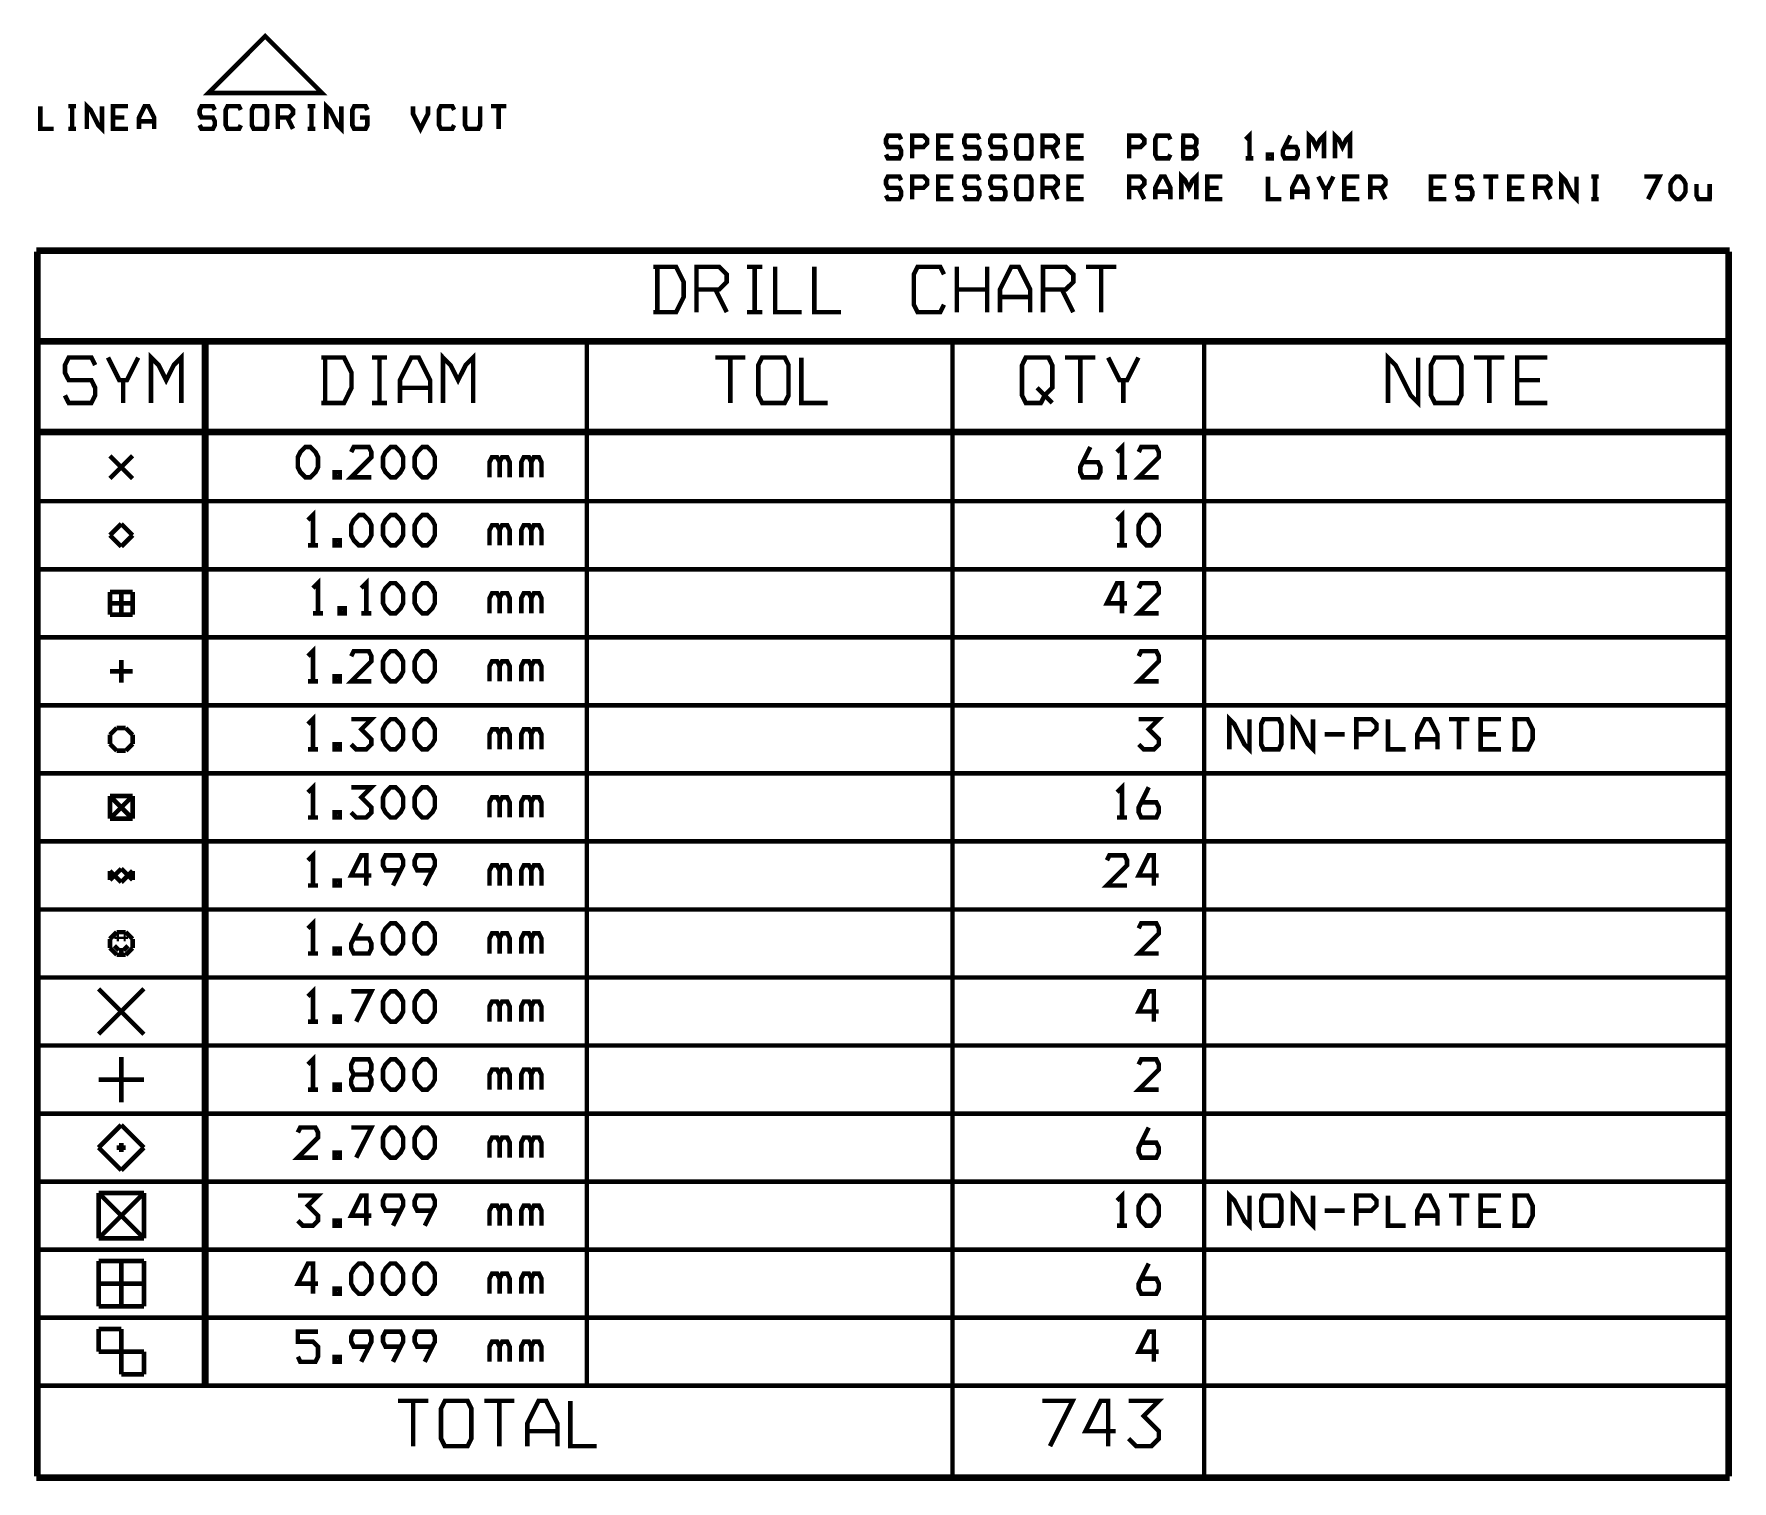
# Model space of a CAD drawing. Extents: x -20 to 155, y -91 to 215.
# Drawn here: x -18 to 77.1, y -91.1 to -10 of the extents above; entities that cross this region are included whole.
import ezdxf

# ---------------------------------------------------------------- set-up
doc = ezdxf.new("R2010")
doc.units = 0
doc.header["$MEASUREMENT"] = 0
doc.layers.add('25-334-0_DRD', color=7, linetype='CONTINUOUS')
doc.layers.add('25-334-0_DRL', color=2, linetype='CONTINUOUS')

msp = doc.modelspace()

# ---------------------------------------------------------------- linework, layer by layer
at = {"layer": '25-334-0_DRD', "const_width": 0.254}
for points in [[(30.5435, -15.9385), (30.43682, -15.72768), (29.80182, -15.72768), (29.69768, -15.9385), (29.69768, -16.14932), (29.80182, -16.36268), (30.43682, -16.36268), (30.5435, -16.5735), (30.5435, -16.78432), (30.43682, -16.99768), (29.80182, -16.99768), (29.69768, -16.78432)], [(31.15818, -16.36268), (31.79318, -16.36268), (32.004, -16.14932), (32.004, -15.9385), (31.79318, -15.72768), (31.15818, -15.72768), (31.15818, -16.99768)], [(33.4645, -16.99768), (32.61868, -16.99768), (32.61868, -15.72768), (33.4645, -15.72768)], [(34.925, -15.9385), (34.81832, -15.72768), (34.18332, -15.72768), (34.07918, -15.9385), (34.07918, -16.14932), (34.18332, -16.36268), (34.81832, -16.36268), (34.925, -16.5735), (34.925, -16.78432), (34.81832, -16.99768), (34.18332, -16.99768), (34.07918, -16.78432)], [(36.3855, -15.9385), (36.27882, -15.72768), (35.64382, -15.72768), (35.53968, -15.9385), (35.53968, -16.14932), (35.64382, -16.36268), (36.27882, -16.36268), (36.3855, -16.5735), (36.3855, -16.78432), (36.27882, -16.99768), (35.64382, -16.99768), (35.53968, -16.78432)], [(37.10432, -16.99768), (37.00018, -16.78432), (37.00018, -15.9385), (37.10432, -15.72768), (37.73932, -15.72768), (37.846, -15.9385), (37.846, -16.78432), (37.73932, -16.99768), (37.10432, -16.99768)], [(38.46068, -16.36268), (39.09568, -16.36268), (39.3065, -16.14932), (39.3065, -15.9385), (39.09568, -15.72768), (38.46068, -15.72768), (38.46068, -16.99768)], [(40.767, -16.99768), (39.92118, -16.99768), (39.92118, -15.72768), (40.767, -15.72768)], [(43.31716, -16.36268), (43.95216, -16.36268), (44.16298, -16.14932), (44.16298, -15.9385), (43.95216, -15.72768), (43.31716, -15.72768), (43.31716, -16.99768)], [(45.62348, -16.78432), (45.51934, -16.99768), (44.88434, -16.99768), (44.77766, -16.78432), (44.77766, -15.9385), (44.88434, -15.72768), (45.51934, -15.72768), (45.62348, -15.9385)], [(46.34484, -16.36268), (46.97984, -16.36268), (47.08398, -16.14932), (47.08398, -15.9385), (46.87316, -15.72768), (46.23816, -15.72768)], [(46.34484, -16.99768), (46.34484, -15.72768)], [(50.05832, -16.99768), (50.05832, -15.72768), (49.8475, -15.9385)], [(52.02682, -16.36268), (52.66182, -16.36268), (52.7685, -16.5735), (52.7685, -16.78432), (52.66182, -16.99768), (52.02682, -16.99768), (51.92268, -16.78432), (51.92268, -16.5735), (52.34432, -15.72768)], [(54.229, -16.99768), (54.229, -15.72768), (54.01818, -15.9385), (53.80482, -16.36268), (53.594, -15.9385), (53.38318, -15.72768), (53.38318, -16.99768)], [(55.6895, -16.99768), (55.6895, -15.72768), (55.47868, -15.9385), (55.26532, -16.36268), (55.0545, -15.9385), (54.84368, -15.72768), (54.84368, -16.99768)], [(33.25368, -16.36268), (32.61868, -16.36268)], [(38.989, -16.36268), (39.3065, -16.99768)], [(40.55618, -16.36268), (39.92118, -16.36268)], [(46.23816, -16.99768), (46.87316, -16.99768), (47.08398, -16.78432), (47.08398, -16.5735), (46.97984, -16.36268)], [(50.27168, -16.99768), (49.8475, -16.99768)], [(51.09718, -16.99768), (51.308, -16.99768), (51.308, -16.78432), (51.09718, -16.78432), (51.09718, -16.99768)], [(30.5435, -18.2245), (30.43682, -18.01368), (29.80182, -18.01368), (29.69768, -18.2245), (29.69768, -18.43532), (29.80182, -18.64868), (30.43682, -18.64868), (30.5435, -18.8595), (30.5435, -19.07032), (30.43682, -19.28368), (29.80182, -19.28368), (29.69768, -19.07032)], [(31.15818, -18.64868), (31.79318, -18.64868), (32.004, -18.43532), (32.004, -18.2245), (31.79318, -18.01368), (31.15818, -18.01368), (31.15818, -19.28368)], [(33.4645, -19.28368), (32.61868, -19.28368), (32.61868, -18.01368), (33.4645, -18.01368)], [(34.925, -18.2245), (34.81832, -18.01368), (34.18332, -18.01368), (34.07918, -18.2245), (34.07918, -18.43532), (34.18332, -18.64868), (34.81832, -18.64868), (34.925, -18.8595), (34.925, -19.07032), (34.81832, -19.28368), (34.18332, -19.28368), (34.07918, -19.07032)], [(36.3855, -18.2245), (36.27882, -18.01368), (35.64382, -18.01368), (35.53968, -18.2245), (35.53968, -18.43532), (35.64382, -18.64868), (36.27882, -18.64868), (36.3855, -18.8595), (36.3855, -19.07032), (36.27882, -19.28368), (35.64382, -19.28368), (35.53968, -19.07032)], [(37.10432, -19.28368), (37.00018, -19.07032), (37.00018, -18.2245), (37.10432, -18.01368), (37.73932, -18.01368), (37.846, -18.2245), (37.846, -19.07032), (37.73932, -19.28368), (37.10432, -19.28368)], [(38.46068, -18.64868), (39.09568, -18.64868), (39.3065, -18.43532), (39.3065, -18.2245), (39.09568, -18.01368), (38.46068, -18.01368), (38.46068, -19.28368)], [(40.767, -19.28368), (39.92118, -19.28368), (39.92118, -18.01368), (40.767, -18.01368)], [(43.31716, -18.64868), (43.95216, -18.64868), (44.16298, -18.43532), (44.16298, -18.2245), (43.95216, -18.01368), (43.31716, -18.01368), (43.31716, -19.28368)], [(45.62348, -19.28368), (45.62348, -18.64868), (45.30598, -18.01368), (45.09516, -18.01368), (44.77766, -18.64868), (44.77766, -19.28368)], [(47.08398, -19.28368), (47.08398, -18.01368), (46.87316, -18.2245), (46.66234, -18.64868), (46.44898, -18.2245), (46.23816, -18.01368), (46.23816, -19.28368)], [(48.54448, -19.28368), (47.69866, -19.28368), (47.69866, -18.01368), (48.54448, -18.01368)], [(51.83632, -19.28368), (51.09718, -19.28368), (51.09718, -18.01368)], [(53.29682, -19.28368), (53.29682, -18.64868), (52.97932, -18.01368), (52.7685, -18.01368), (52.451, -18.64868), (52.451, -19.28368)], [(54.75732, -18.01368), (54.43982, -18.64868), (54.229, -18.64868), (53.9115, -18.01368)], [(56.21782, -19.28368), (55.372, -19.28368), (55.372, -18.01368), (56.21782, -18.01368)], [(56.8325, -18.64868), (57.4675, -18.64868), (57.67832, -18.43532), (57.67832, -18.2245), (57.4675, -18.01368), (56.8325, -18.01368), (56.8325, -19.28368)], [(61.07684, -19.28368), (60.22848, -19.28368), (60.22848, -18.01368), (61.07684, -18.01368)], [(62.53734, -18.2245), (62.43066, -18.01368), (61.79566, -18.01368), (61.68898, -18.2245), (61.68898, -18.43532), (61.79566, -18.64868), (62.43066, -18.64868), (62.53734, -18.8595), (62.53734, -19.07032), (62.43066, -19.28368), (61.79566, -19.28368), (61.68898, -19.07032)], [(63.99784, -18.01368), (63.14948, -18.01368)], [(63.57366, -19.28368), (63.57366, -18.01368)], [(65.45834, -19.28368), (64.60998, -19.28368), (64.60998, -18.01368), (65.45834, -18.01368)], [(66.07048, -18.64868), (66.70548, -18.64868), (66.91884, -18.43532), (66.91884, -18.2245), (66.70548, -18.01368), (66.07048, -18.01368), (66.07048, -19.28368)], [(68.37934, -18.01368), (68.37934, -19.28368), (68.16598, -19.07032), (67.74434, -18.2245), (67.53098, -18.01368), (67.53098, -19.28368)], [(69.62648, -18.01368), (69.20484, -18.01368)], [(69.41566, -19.28368), (69.41566, -18.01368)], [(72.39, -19.28368), (73.025, -18.01368), (72.17918, -18.01368)], [(73.95718, -19.28368), (73.74382, -19.07032), (73.63968, -18.8595), (73.63968, -18.43532), (73.74382, -18.2245), (73.95718, -18.01368), (74.168, -18.01368), (74.37882, -18.2245), (74.4855, -18.43532), (74.4855, -18.8595), (74.37882, -19.07032), (74.168, -19.28368), (73.95718, -19.28368)], [(33.25368, -18.64868), (32.61868, -18.64868)], [(38.989, -18.64868), (39.3065, -19.28368)], [(40.55618, -18.64868), (39.92118, -18.64868)], [(43.84548, -18.64868), (44.16298, -19.28368)], [(45.62348, -18.8595), (44.77766, -18.8595)], [(48.33366, -18.64868), (47.69866, -18.64868)], [(53.29682, -18.8595), (52.451, -18.8595)], [(54.33568, -19.28368), (54.33568, -18.64868)], [(56.007, -18.64868), (55.372, -18.64868)], [(57.36082, -18.64868), (57.67832, -19.28368)], [(60.86348, -18.64868), (60.22848, -18.64868)], [(65.24498, -18.64868), (64.60998, -18.64868)], [(66.60134, -18.64868), (66.91884, -19.28368)], [(75.946, -19.28368), (75.20432, -19.28368), (75.10018, -19.07032), (75.10018, -18.43532)], [(75.83932, -18.43532), (75.83932, -19.28368)], [(69.62648, -19.28368), (69.20484, -19.28368)], [(76.962, -22.098), (-17.907, -22.098)], [(-17.907, -90.805), (-17.907, -22.225)], [(76.835, -22.225), (-17.78, -22.225)], [(-17.78, -90.805), (-17.78, -22.225)], [(76.835, -90.805), (76.835, -22.225)], [(76.962, -90.805), (76.962, -22.225)], [(16.66748, -25.61082), (17.93748, -25.61082), (18.36166, -24.765), (18.36166, -23.91918), (17.93748, -23.07082), (16.66748, -23.07082)], [(16.88084, -25.61082), (16.88084, -23.07082)], [(19.08048, -24.34082), (20.35048, -24.34082), (20.77466, -23.91918), (20.77466, -23.495), (20.35048, -23.07082), (19.08048, -23.07082), (19.08048, -25.61082)], [(22.76348, -23.07082), (21.91766, -23.07082)], [(22.34184, -25.61082), (22.34184, -23.07082)], [(24.96566, -25.61082), (23.48484, -25.61082), (23.48484, -23.07082)], [(27.16784, -25.61082), (25.68448, -25.61082), (25.68448, -23.07082)], [(32.94634, -25.18918), (32.73298, -25.61082), (31.46298, -25.61082), (31.25216, -25.18918), (31.25216, -23.495), (31.46298, -23.07082), (32.73298, -23.07082), (32.94634, -23.495)], [(33.66516, -25.61082), (33.66516, -23.07082)], [(35.35934, -25.61082), (35.35934, -23.07082)], [(37.77234, -25.61082), (37.77234, -24.34082), (37.13734, -23.07082), (36.71316, -23.07082), (36.07816, -24.34082), (36.07816, -25.61082)], [(38.49116, -24.34082), (39.76116, -24.34082), (40.18534, -23.91918), (40.18534, -23.495), (39.76116, -23.07082), (38.49116, -23.07082), (38.49116, -25.61082)], [(42.59834, -23.07082), (40.90416, -23.07082)], [(41.74998, -25.61082), (41.74998, -23.07082)], [(20.13966, -24.34082), (20.77466, -25.61082)], [(35.35934, -24.34082), (33.66516, -24.34082)], [(37.77234, -24.765), (36.07816, -24.765)], [(39.55034, -24.34082), (40.18534, -25.61082)], [(22.76348, -25.61082), (21.91766, -25.61082)], [(76.835, -27.178), (-17.78, -27.178)], [(76.835, -27.305), (-17.78, -27.305)], [(-8.509, -85.725), (-8.509, -27.305)], [(-8.382, -85.725), (-8.382, -27.305)], [(12.93368, -85.725), (12.93368, -27.305)], [(33.42132, -90.805), (33.42132, -27.305)], [(47.51832, -90.805), (47.51832, -27.305)], [(-14.605, -28.575), (-14.81582, -28.15082), (-16.08582, -28.15082), (-16.29918, -28.575), (-16.29918, -28.99918), (-16.08582, -29.42082), (-14.81582, -29.42082), (-14.605, -29.845), (-14.605, -30.26918), (-14.81582, -30.69082), (-16.08582, -30.69082), (-16.29918, -30.26918)], [(-12.192, -28.15082), (-12.827, -29.42082), (-13.25118, -29.42082), (-13.88618, -28.15082)], [(-9.779, -30.69082), (-9.779, -28.15082), (-10.20318, -28.575), (-10.62482, -29.42082), (-11.049, -28.575), (-11.47318, -28.15082), (-11.47318, -30.69082)], [(-1.93548, -30.69082), (-0.66548, -30.69082), (-0.24384, -29.845), (-0.24384, -28.99918), (-0.66548, -28.15082), (-1.93548, -28.15082)], [(-1.72466, -30.69082), (-1.72466, -28.15082)], [(1.74498, -28.15082), (0.89916, -28.15082)], [(1.32334, -30.69082), (1.32334, -28.15082)], [(4.15798, -30.69082), (4.15798, -29.42082), (3.52298, -28.15082), (3.10134, -28.15082), (2.46634, -29.42082), (2.46634, -30.69082)], [(6.57098, -30.69082), (6.57098, -28.15082), (6.14934, -28.575), (5.72516, -29.42082), (5.30098, -28.575), (4.87934, -28.15082), (4.87934, -30.69082)], [(21.82368, -28.15082), (20.1295, -28.15082)], [(20.97532, -30.69082), (20.97532, -28.15082)], [(22.75332, -30.69082), (22.5425, -30.26918), (22.5425, -28.575), (22.75332, -28.15082), (24.02332, -28.15082), (24.23668, -28.575), (24.23668, -30.26918), (24.02332, -30.69082), (22.75332, -30.69082)], [(26.43632, -30.69082), (24.9555, -30.69082), (24.9555, -28.15082)], [(37.31768, -30.26918), (37.5285, -30.69082), (38.37432, -30.69082), (38.58768, -30.26918), (39.00932, -29.845), (39.00932, -28.575), (38.7985, -28.15082), (37.5285, -28.15082), (37.31768, -28.575), (37.31768, -30.26918)], [(41.42232, -28.15082), (39.73068, -28.15082)], [(40.5765, -30.69082), (40.5765, -28.15082)], [(43.83532, -28.15082), (43.20032, -29.42082), (42.77868, -29.42082), (42.14368, -28.15082)], [(59.50966, -28.15082), (59.50966, -30.69082), (59.08548, -30.26918), (58.23966, -28.575), (57.81548, -28.15082), (57.81548, -30.69082)], [(60.44184, -30.69082), (60.22848, -30.26918), (60.22848, -28.575), (60.44184, -28.15082), (61.71184, -28.15082), (61.92266, -28.575), (61.92266, -30.26918), (61.71184, -30.69082), (60.44184, -30.69082)], [(64.33566, -28.15082), (62.64148, -28.15082)], [(63.48984, -30.69082), (63.48984, -28.15082)], [(66.74866, -30.69082), (65.05448, -30.69082), (65.05448, -28.15082), (66.74866, -28.15082)], [(-13.03782, -30.69082), (-13.03782, -29.42082)], [(42.9895, -30.69082), (42.9895, -29.42082)], [(66.32448, -29.42082), (65.05448, -29.42082)], [(4.15798, -29.845), (2.46634, -29.845)], [(38.1635, -29.845), (39.00932, -30.69082)], [(1.74498, -30.69082), (0.89916, -30.69082)], [(76.835, -32.258), (-17.78, -32.258)], [(76.835, -32.385), (-17.78, -32.385)], [(-2.82956, -34.85388), (-3.1115, -34.57194), (-3.2512, -34.29), (-3.2512, -33.72612), (-3.1115, -33.44418), (-2.82956, -33.16224), (-2.54762, -33.16224), (-2.26568, -33.44418), (-2.12344, -33.72612), (-2.12344, -34.29), (-2.26568, -34.57194), (-2.54762, -34.85388), (-2.82956, -34.85388)], [(0.86868, -34.85388), (-0.26162, -34.85388), (0.86868, -33.72612), (0.86868, -33.44418), (0.72644, -33.16224), (-0.11938, -33.16224), (-0.26162, -33.44418)], [(1.94056, -34.85388), (1.65862, -34.57194), (1.51638, -34.29), (1.51638, -33.72612), (1.65862, -33.44418), (1.94056, -33.16224), (2.2225, -33.16224), (2.50444, -33.44418), (2.64668, -33.72612), (2.64668, -34.29), (2.50444, -34.57194), (2.2225, -34.85388), (1.94056, -34.85388)], [(3.71856, -34.85388), (3.43662, -34.57194), (3.29438, -34.29), (3.29438, -33.72612), (3.43662, -33.44418), (3.71856, -33.16224), (4.0005, -33.16224), (4.28244, -33.44418), (4.42468, -33.72612), (4.42468, -34.29), (4.28244, -34.57194), (4.0005, -34.85388), (3.71856, -34.85388)], [(40.7162, -34.00806), (41.56456, -34.00806), (41.70426, -34.29), (41.70426, -34.57194), (41.56456, -34.85388), (40.7162, -34.85388), (40.5765, -34.57194), (40.5765, -34.29), (41.14038, -33.16224)], [(42.91838, -34.85388), (42.91838, -33.16224), (42.63644, -33.44418)], [(44.97832, -34.85388), (43.85056, -34.85388), (44.97832, -33.72612), (44.97832, -33.44418), (44.83862, -33.16224), (43.99026, -33.16224), (43.85056, -33.44418)], [(-12.5095, -33.655), (-13.7795, -34.925)], [(-12.5095, -34.925), (-13.7795, -33.655)], [(8.61568, -34.85388), (8.61568, -34.00806), (8.47344, -33.72612), (8.1915, -33.72612), (8.04926, -34.00806), (7.90956, -33.72612), (7.62762, -33.72612), (7.48538, -34.00806), (7.48538, -34.85388)], [(8.04926, -34.85388), (8.04926, -34.00806)], [(10.39368, -34.85388), (10.39368, -34.00806), (10.25144, -33.72612), (9.9695, -33.72612), (9.82726, -34.00806), (9.68756, -33.72612), (9.40562, -33.72612), (9.26338, -34.00806), (9.26338, -34.85388)], [(9.82726, -34.85388), (9.82726, -34.00806)], [(-1.19126, -34.85388), (-0.90932, -34.85388), (-0.90932, -34.57194), (-1.19126, -34.57194), (-1.19126, -34.85388)], [(43.20032, -34.85388), (42.63644, -34.85388)], [(76.835, -36.195), (-17.78, -36.195)], [(-2.40538, -38.66388), (-2.40538, -36.97224), (-2.68732, -37.25418)], [(0.16256, -38.66388), (-0.11938, -38.38194), (-0.26162, -38.1), (-0.26162, -37.53612), (-0.11938, -37.25418), (0.16256, -36.97224), (0.4445, -36.97224), (0.72644, -37.25418), (0.86868, -37.53612), (0.86868, -38.1), (0.72644, -38.38194), (0.4445, -38.66388), (0.16256, -38.66388)], [(1.94056, -38.66388), (1.65862, -38.38194), (1.51638, -38.1), (1.51638, -37.53612), (1.65862, -37.25418), (1.94056, -36.97224), (2.2225, -36.97224), (2.50444, -37.25418), (2.64668, -37.53612), (2.64668, -38.1), (2.50444, -38.38194), (2.2225, -38.66388), (1.94056, -38.66388)], [(3.71856, -38.66388), (3.43662, -38.38194), (3.29438, -38.1), (3.29438, -37.53612), (3.43662, -37.25418), (3.71856, -36.97224), (4.0005, -36.97224), (4.28244, -37.25418), (4.42468, -37.53612), (4.42468, -38.1), (4.28244, -38.38194), (4.0005, -38.66388), (3.71856, -38.66388)], [(42.91838, -38.66388), (42.91838, -36.97224), (42.63644, -37.25418)], [(44.2722, -38.66388), (43.99026, -38.38194), (43.85056, -38.1), (43.85056, -37.53612), (43.99026, -37.25418), (44.2722, -36.97224), (44.55668, -36.97224), (44.83862, -37.25418), (44.97832, -37.53612), (44.97832, -38.1), (44.83862, -38.38194), (44.55668, -38.66388), (44.2722, -38.66388)], [(-13.1445, -37.465), (-13.7795, -38.1)], [(-13.7795, -38.1), (-13.1445, -38.735)], [(-12.5095, -38.1), (-13.1445, -37.465)], [(-13.1445, -38.735), (-12.5095, -38.1)], [(8.61568, -38.66388), (8.61568, -37.81806), (8.47344, -37.53612), (8.1915, -37.53612), (8.04926, -37.81806), (7.90956, -37.53612), (7.62762, -37.53612), (7.48538, -37.81806), (7.48538, -38.66388)], [(8.04926, -38.66388), (8.04926, -37.81806)], [(10.39368, -38.66388), (10.39368, -37.81806), (10.25144, -37.53612), (9.9695, -37.53612), (9.82726, -37.81806), (9.68756, -37.53612), (9.40562, -37.53612), (9.26338, -37.81806), (9.26338, -38.66388)], [(9.82726, -38.66388), (9.82726, -37.81806)], [(-2.12344, -38.66388), (-2.68732, -38.66388)], [(-1.19126, -38.66388), (-0.90932, -38.66388), (-0.90932, -38.38194), (-1.19126, -38.38194), (-1.19126, -38.66388)], [(43.20032, -38.66388), (42.63644, -38.66388)], [(76.835, -40.005), (-17.78, -40.005)], [(-2.12344, -42.47388), (-2.12344, -40.78224), (-2.40538, -41.06418)], [(0.5842, -42.47388), (0.5842, -40.78224), (0.30226, -41.06418)], [(1.94056, -42.47388), (1.65862, -42.19194), (1.51638, -41.91), (1.51638, -41.34612), (1.65862, -41.06418), (1.94056, -40.78224), (2.2225, -40.78224), (2.50444, -41.06418), (2.64668, -41.34612), (2.64668, -41.91), (2.50444, -42.19194), (2.2225, -42.47388), (1.94056, -42.47388)], [(3.71856, -42.47388), (3.43662, -42.19194), (3.29438, -41.91), (3.29438, -41.34612), (3.43662, -41.06418), (3.71856, -40.78224), (4.0005, -40.78224), (4.28244, -41.06418), (4.42468, -41.34612), (4.42468, -41.91), (4.28244, -42.19194), (4.0005, -42.47388), (3.71856, -42.47388)], [(43.20032, -41.91), (42.07256, -41.91), (42.63644, -40.78224), (42.91838, -40.78224), (42.91838, -42.47388)], [(44.97832, -42.47388), (43.85056, -42.47388), (44.97832, -41.34612), (44.97832, -41.06418), (44.83862, -40.78224), (43.99026, -40.78224), (43.85056, -41.06418)], [(-13.7795, -41.275), (-13.7795, -42.545)], [(-12.5095, -41.275), (-13.7795, -41.275)], [(-12.5095, -41.91), (-13.7795, -41.91)], [(-13.1445, -41.275), (-13.1445, -42.545)], [(-12.5095, -42.545), (-12.5095, -41.275)], [(8.61568, -42.47388), (8.61568, -41.62806), (8.47344, -41.34612), (8.1915, -41.34612), (8.04926, -41.62806), (7.90956, -41.34612), (7.62762, -41.34612), (7.48538, -41.62806), (7.48538, -42.47388)], [(8.04926, -42.47388), (8.04926, -41.62806)], [(10.39368, -42.47388), (10.39368, -41.62806), (10.25144, -41.34612), (9.9695, -41.34612), (9.82726, -41.62806), (9.68756, -41.34612), (9.40562, -41.34612), (9.26338, -41.62806), (9.26338, -42.47388)], [(9.82726, -42.47388), (9.82726, -41.62806)], [(-13.7795, -42.545), (-12.5095, -42.545)], [(-1.8415, -42.47388), (-2.40538, -42.47388)], [(-0.90932, -42.47388), (-0.62738, -42.47388), (-0.62738, -42.19194), (-0.90932, -42.19194), (-0.90932, -42.47388)], [(0.86868, -42.47388), (0.30226, -42.47388)], [(76.835, -43.815), (-17.78, -43.815)], [(-2.40538, -46.28388), (-2.40538, -44.59224), (-2.68732, -44.87418)], [(0.86868, -46.28388), (-0.26162, -46.28388), (0.86868, -45.15612), (0.86868, -44.87418), (0.72644, -44.59224), (-0.11938, -44.59224), (-0.26162, -44.87418)], [(1.94056, -46.28388), (1.65862, -46.00194), (1.51638, -45.72), (1.51638, -45.15612), (1.65862, -44.87418), (1.94056, -44.59224), (2.2225, -44.59224), (2.50444, -44.87418), (2.64668, -45.15612), (2.64668, -45.72), (2.50444, -46.00194), (2.2225, -46.28388), (1.94056, -46.28388)], [(3.71856, -46.28388), (3.43662, -46.00194), (3.29438, -45.72), (3.29438, -45.15612), (3.43662, -44.87418), (3.71856, -44.59224), (4.0005, -44.59224), (4.28244, -44.87418), (4.42468, -45.15612), (4.42468, -45.72), (4.28244, -46.00194), (4.0005, -46.28388), (3.71856, -46.28388)], [(44.97832, -46.28388), (43.85056, -46.28388), (44.97832, -45.15612), (44.97832, -44.87418), (44.83862, -44.59224), (43.99026, -44.59224), (43.85056, -44.87418)], [(-12.5095, -45.72), (-13.7795, -45.72)], [(-13.1445, -45.085), (-13.1445, -46.355)], [(8.61568, -46.28388), (8.61568, -45.43806), (8.47344, -45.15612), (8.1915, -45.15612), (8.04926, -45.43806), (7.90956, -45.15612), (7.62762, -45.15612), (7.48538, -45.43806), (7.48538, -46.28388)], [(8.04926, -46.28388), (8.04926, -45.43806)], [(10.39368, -46.28388), (10.39368, -45.43806), (10.25144, -45.15612), (9.9695, -45.15612), (9.82726, -45.43806), (9.68756, -45.15612), (9.40562, -45.15612), (9.26338, -45.43806), (9.26338, -46.28388)], [(9.82726, -46.28388), (9.82726, -45.43806)], [(-2.12344, -46.28388), (-2.68732, -46.28388)], [(-1.19126, -46.28388), (-0.90932, -46.28388), (-0.90932, -46.00194), (-1.19126, -46.00194), (-1.19126, -46.28388)], [(76.835, -47.625), (-17.78, -47.625)], [(-2.40538, -50.09388), (-2.40538, -48.40224), (-2.68732, -48.68418)], [(-0.26162, -49.81194), (0.02032, -50.09388), (0.5842, -50.09388), (0.86868, -49.81194), (0.86868, -49.53), (0.30226, -48.96612), (0.86868, -48.40224), (-0.26162, -48.40224)], [(1.94056, -50.09388), (1.65862, -49.81194), (1.51638, -49.53), (1.51638, -48.96612), (1.65862, -48.68418), (1.94056, -48.40224), (2.2225, -48.40224), (2.50444, -48.68418), (2.64668, -48.96612), (2.64668, -49.53), (2.50444, -49.81194), (2.2225, -50.09388), (1.94056, -50.09388)], [(3.71856, -50.09388), (3.43662, -49.81194), (3.29438, -49.53), (3.29438, -48.96612), (3.43662, -48.68418), (3.71856, -48.40224), (4.0005, -48.40224), (4.28244, -48.68418), (4.42468, -48.96612), (4.42468, -49.53), (4.28244, -49.81194), (4.0005, -50.09388), (3.71856, -50.09388)], [(43.85056, -49.81194), (44.1325, -50.09388), (44.69638, -50.09388), (44.97832, -49.81194), (44.97832, -49.53), (44.41444, -48.96612), (44.97832, -48.40224), (43.85056, -48.40224)], [(50.05832, -48.40224), (50.05832, -50.09388), (49.77638, -49.81194), (49.2125, -48.68418), (48.93056, -48.40224), (48.93056, -50.09388)], [(50.84826, -50.09388), (50.70856, -49.81194), (50.70856, -48.68418), (50.84826, -48.40224), (51.69662, -48.40224), (51.83632, -48.68418), (51.83632, -49.81194), (51.69662, -50.09388), (50.84826, -50.09388)], [(53.61432, -48.40224), (53.61432, -50.09388), (53.33238, -49.81194), (52.7685, -48.68418), (52.48656, -48.40224), (52.48656, -50.09388)], [(56.04256, -49.24806), (56.88838, -49.24806), (57.17032, -48.96612), (57.17032, -48.68418), (56.88838, -48.40224), (56.04256, -48.40224), (56.04256, -50.09388)], [(58.80862, -50.09388), (57.82056, -50.09388), (57.82056, -48.40224)], [(60.58662, -50.09388), (60.58662, -49.24806), (60.16244, -48.40224), (59.8805, -48.40224), (59.45632, -49.24806), (59.45632, -50.09388)], [(62.36462, -48.40224), (61.23432, -48.40224)], [(61.7982, -50.09388), (61.7982, -48.40224)], [(64.14262, -50.09388), (63.01232, -50.09388), (63.01232, -48.40224), (64.14262, -48.40224)], [(64.79032, -50.09388), (65.63614, -50.09388), (65.92062, -49.53), (65.92062, -48.96612), (65.63614, -48.40224), (64.79032, -48.40224)], [(64.93256, -50.09388), (64.93256, -48.40224)], [(-13.3985, -48.895), (-13.7795, -49.276)], [(-13.7795, -49.276), (-13.7795, -49.784)], [(-12.8905, -48.895), (-13.3985, -48.895)], [(-12.5095, -49.276), (-12.8905, -48.895)], [(-12.5095, -49.784), (-12.5095, -49.276)], [(8.61568, -50.09388), (8.61568, -49.24806), (8.47344, -48.96612), (8.1915, -48.96612), (8.04926, -49.24806), (7.90956, -48.96612), (7.62762, -48.96612), (7.48538, -49.24806), (7.48538, -50.09388)], [(8.04926, -50.09388), (8.04926, -49.24806)], [(10.39368, -50.09388), (10.39368, -49.24806), (10.25144, -48.96612), (9.9695, -48.96612), (9.82726, -49.24806), (9.68756, -48.96612), (9.40562, -48.96612), (9.26338, -49.24806), (9.26338, -50.09388)], [(9.82726, -50.09388), (9.82726, -49.24806)], [(55.39232, -49.24806), (54.26456, -49.24806)], [(60.58662, -49.53), (59.45632, -49.53)], [(63.85814, -49.24806), (63.01232, -49.24806)], [(-13.7795, -49.784), (-13.3985, -50.165)], [(-13.3985, -50.165), (-12.8905, -50.165)], [(-12.8905, -50.165), (-12.5095, -49.784)], [(-2.12344, -50.09388), (-2.68732, -50.09388)], [(-1.19126, -50.09388), (-0.90932, -50.09388), (-0.90932, -49.81194), (-1.19126, -49.81194), (-1.19126, -50.09388)], [(76.835, -51.435), (-17.78, -51.435)], [(-2.40538, -53.90388), (-2.40538, -52.21224), (-2.68732, -52.49418)], [(-0.26162, -53.62194), (0.02032, -53.90388), (0.5842, -53.90388), (0.86868, -53.62194), (0.86868, -53.34), (0.30226, -52.77612), (0.86868, -52.21224), (-0.26162, -52.21224)], [(1.94056, -53.90388), (1.65862, -53.62194), (1.51638, -53.34), (1.51638, -52.77612), (1.65862, -52.49418), (1.94056, -52.21224), (2.2225, -52.21224), (2.50444, -52.49418), (2.64668, -52.77612), (2.64668, -53.34), (2.50444, -53.62194), (2.2225, -53.90388), (1.94056, -53.90388)], [(3.71856, -53.90388), (3.43662, -53.62194), (3.29438, -53.34), (3.29438, -52.77612), (3.43662, -52.49418), (3.71856, -52.21224), (4.0005, -52.21224), (4.28244, -52.49418), (4.42468, -52.77612), (4.42468, -53.34), (4.28244, -53.62194), (4.0005, -53.90388), (3.71856, -53.90388)], [(42.91838, -53.90388), (42.91838, -52.21224), (42.63644, -52.49418)], [(43.99026, -53.05806), (44.83862, -53.05806), (44.97832, -53.34), (44.97832, -53.62194), (44.83862, -53.90388), (43.99026, -53.90388), (43.85056, -53.62194), (43.85056, -53.34), (44.41444, -52.21224)], [(-13.7795, -52.705), (-13.7795, -53.975)], [(-12.5095, -52.705), (-13.7795, -52.705)], [(-12.5095, -52.705), (-13.7795, -53.975)], [(-12.5095, -53.975), (-13.7795, -52.705)], [(-12.5095, -53.975), (-12.5095, -52.705)], [(8.61568, -53.90388), (8.61568, -53.05806), (8.47344, -52.77612), (8.1915, -52.77612), (8.04926, -53.05806), (7.90956, -52.77612), (7.62762, -52.77612), (7.48538, -53.05806), (7.48538, -53.90388)], [(8.04926, -53.90388), (8.04926, -53.05806)], [(10.39368, -53.90388), (10.39368, -53.05806), (10.25144, -52.77612), (9.9695, -52.77612), (9.82726, -53.05806), (9.68756, -52.77612), (9.40562, -52.77612), (9.26338, -53.05806), (9.26338, -53.90388)], [(9.82726, -53.90388), (9.82726, -53.05806)], [(-13.7795, -53.975), (-12.5095, -53.975)], [(-2.12344, -53.90388), (-2.68732, -53.90388)], [(-1.19126, -53.90388), (-0.90932, -53.90388), (-0.90932, -53.62194), (-1.19126, -53.62194), (-1.19126, -53.90388)], [(43.20032, -53.90388), (42.63644, -53.90388)], [(76.835, -55.245), (-17.78, -55.245)], [(-2.40538, -57.71388), (-2.40538, -56.02224), (-2.68732, -56.30418)], [(0.86868, -57.15), (-0.26162, -57.15), (0.30226, -56.02224), (0.5842, -56.02224), (0.5842, -57.71388)], [(2.50444, -56.86806), (1.65862, -56.86806), (1.51638, -56.58612), (1.51638, -56.30418), (1.65862, -56.02224), (2.50444, -56.02224), (2.64668, -56.30418), (2.64668, -56.58612), (2.08026, -57.71388)], [(4.28244, -56.86806), (3.43662, -56.86806), (3.29438, -56.58612), (3.29438, -56.30418), (3.43662, -56.02224), (4.28244, -56.02224), (4.42468, -56.30418), (4.42468, -56.58612), (3.85826, -57.71388)], [(43.20032, -57.71388), (42.07256, -57.71388), (43.20032, -56.58612), (43.20032, -56.30418), (43.06062, -56.02224), (42.21226, -56.02224), (42.07256, -56.30418)], [(44.97832, -57.15), (43.85056, -57.15), (44.41444, -56.02224), (44.69638, -56.02224), (44.69638, -57.71388)], [(-13.7795, -57.404), (-13.1445, -56.769)], [(-13.7795, -56.896), (-13.7795, -57.404)], [(-13.1445, -57.531), (-13.7795, -56.896)], [(-13.1445, -56.769), (-12.5095, -57.404)], [(-12.5095, -56.896), (-13.1445, -57.531)], [(-12.5095, -57.404), (-12.5095, -56.896)], [(8.61568, -57.71388), (8.61568, -56.86806), (8.47344, -56.58612), (8.1915, -56.58612), (8.04926, -56.86806), (7.90956, -56.58612), (7.62762, -56.58612), (7.48538, -56.86806), (7.48538, -57.71388)], [(8.04926, -57.71388), (8.04926, -56.86806)], [(10.39368, -57.71388), (10.39368, -56.86806), (10.25144, -56.58612), (9.9695, -56.58612), (9.82726, -56.86806), (9.68756, -56.58612), (9.40562, -56.58612), (9.26338, -56.86806), (9.26338, -57.71388)], [(9.82726, -57.71388), (9.82726, -56.86806)], [(-2.12344, -57.71388), (-2.68732, -57.71388)], [(-1.19126, -57.71388), (-0.90932, -57.71388), (-0.90932, -57.43194), (-1.19126, -57.43194), (-1.19126, -57.71388)], [(76.835, -59.055), (-17.78, -59.055)], [(-2.40538, -61.52388), (-2.40538, -59.83224), (-2.68732, -60.11418)], [(-0.11938, -60.67806), (0.72644, -60.67806), (0.86868, -60.96), (0.86868, -61.24194), (0.72644, -61.52388), (-0.11938, -61.52388), (-0.26162, -61.24194), (-0.26162, -60.96), (0.30226, -59.83224)], [(1.94056, -61.52388), (1.65862, -61.24194), (1.51638, -60.96), (1.51638, -60.39612), (1.65862, -60.11418), (1.94056, -59.83224), (2.2225, -59.83224), (2.50444, -60.11418), (2.64668, -60.39612), (2.64668, -60.96), (2.50444, -61.24194), (2.2225, -61.52388), (1.94056, -61.52388)], [(3.71856, -61.52388), (3.43662, -61.24194), (3.29438, -60.96), (3.29438, -60.39612), (3.43662, -60.11418), (3.71856, -59.83224), (4.0005, -59.83224), (4.28244, -60.11418), (4.42468, -60.39612), (4.42468, -60.96), (4.28244, -61.24194), (4.0005, -61.52388), (3.71856, -61.52388)], [(44.97832, -61.52388), (43.85056, -61.52388), (44.97832, -60.39612), (44.97832, -60.11418), (44.83862, -59.83224), (43.99026, -59.83224), (43.85056, -60.11418)], [(-13.3985, -60.325), (-13.7795, -60.706)], [(-13.7795, -60.706), (-13.7795, -61.214)], [(-12.8905, -60.325), (-13.3985, -60.325)], [(-13.3985, -60.579), (-13.3985, -60.706)], [(-13.2715, -60.579), (-13.3985, -60.579)], [(-13.3985, -60.706), (-13.2715, -60.706)], [(-13.2715, -60.706), (-13.2715, -60.579)], [(-13.0175, -60.579), (-13.0175, -60.706)], [(-12.8905, -60.579), (-13.0175, -60.579)], [(-13.0175, -60.706), (-12.8905, -60.706)], [(-12.5095, -60.706), (-12.8905, -60.325)], [(-12.8905, -60.706), (-12.8905, -60.579)], [(-12.5095, -61.214), (-12.5095, -60.706)], [(8.61568, -61.52388), (8.61568, -60.67806), (8.47344, -60.39612), (8.1915, -60.39612), (8.04926, -60.67806), (7.90956, -60.39612), (7.62762, -60.39612), (7.48538, -60.67806), (7.48538, -61.52388)], [(8.04926, -61.52388), (8.04926, -60.67806)], [(10.39368, -61.52388), (10.39368, -60.67806), (10.25144, -60.39612), (9.9695, -60.39612), (9.82726, -60.67806), (9.68756, -60.39612), (9.40562, -60.39612), (9.26338, -60.67806), (9.26338, -61.52388)], [(9.82726, -61.52388), (9.82726, -60.67806)], [(-13.7795, -61.214), (-13.3985, -61.595)], [(-13.2715, -61.341), (-13.5255, -61.087)], [(-13.3985, -61.595), (-12.8905, -61.595)], [(-13.0175, -61.341), (-13.2715, -61.341)], [(-12.7635, -61.087), (-13.0175, -61.341)], [(-12.8905, -61.595), (-12.5095, -61.214)], [(-2.12344, -61.52388), (-2.68732, -61.52388)], [(-1.19126, -61.52388), (-0.90932, -61.52388), (-0.90932, -61.24194), (-1.19126, -61.24194), (-1.19126, -61.52388)], [(76.835, -62.865), (-17.78, -62.865)], [(-11.8745, -63.5), (-14.4145, -66.04)], [(-11.8745, -66.04), (-14.4145, -63.5)], [(-2.40538, -65.33388), (-2.40538, -63.64224), (-2.68732, -63.92418)], [(0.02032, -65.33388), (0.86868, -63.64224), (-0.26162, -63.64224)], [(1.94056, -65.33388), (1.65862, -65.05194), (1.51638, -64.77), (1.51638, -64.20612), (1.65862, -63.92418), (1.94056, -63.64224), (2.2225, -63.64224), (2.50444, -63.92418), (2.64668, -64.20612), (2.64668, -64.77), (2.50444, -65.05194), (2.2225, -65.33388), (1.94056, -65.33388)], [(3.71856, -65.33388), (3.43662, -65.05194), (3.29438, -64.77), (3.29438, -64.20612), (3.43662, -63.92418), (3.71856, -63.64224), (4.0005, -63.64224), (4.28244, -63.92418), (4.42468, -64.20612), (4.42468, -64.77), (4.28244, -65.05194), (4.0005, -65.33388), (3.71856, -65.33388)], [(44.97832, -64.77), (43.85056, -64.77), (44.41444, -63.64224), (44.69638, -63.64224), (44.69638, -65.33388)], [(8.61568, -65.33388), (8.61568, -64.48806), (8.47344, -64.20612), (8.1915, -64.20612), (8.04926, -64.48806), (7.90956, -64.20612), (7.62762, -64.20612), (7.48538, -64.48806), (7.48538, -65.33388)], [(8.04926, -65.33388), (8.04926, -64.48806)], [(10.39368, -65.33388), (10.39368, -64.48806), (10.25144, -64.20612), (9.9695, -64.20612), (9.82726, -64.48806), (9.68756, -64.20612), (9.40562, -64.20612), (9.26338, -64.48806), (9.26338, -65.33388)], [(9.82726, -65.33388), (9.82726, -64.48806)], [(-2.12344, -65.33388), (-2.68732, -65.33388)], [(-1.19126, -65.33388), (-0.90932, -65.33388), (-0.90932, -65.05194), (-1.19126, -65.05194), (-1.19126, -65.33388)], [(76.835, -66.675), (-17.78, -66.675)], [(-13.1445, -67.31), (-13.1445, -69.85)], [(-2.40538, -69.14388), (-2.40538, -67.45224), (-2.68732, -67.73418)], [(0.72644, -68.29806), (0.86868, -68.01612), (0.86868, -67.73418), (0.72644, -67.45224), (-0.11938, -67.45224), (-0.26162, -67.73418), (-0.26162, -68.01612), (-0.11938, -68.29806), (0.72644, -68.29806), (0.86868, -68.58), (0.86868, -68.86194), (0.72644, -69.14388), (-0.11938, -69.14388), (-0.26162, -68.86194), (-0.26162, -68.58), (-0.11938, -68.29806)], [(1.94056, -69.14388), (1.65862, -68.86194), (1.51638, -68.58), (1.51638, -68.01612), (1.65862, -67.73418), (1.94056, -67.45224), (2.2225, -67.45224), (2.50444, -67.73418), (2.64668, -68.01612), (2.64668, -68.58), (2.50444, -68.86194), (2.2225, -69.14388), (1.94056, -69.14388)], [(3.71856, -69.14388), (3.43662, -68.86194), (3.29438, -68.58), (3.29438, -68.01612), (3.43662, -67.73418), (3.71856, -67.45224), (4.0005, -67.45224), (4.28244, -67.73418), (4.42468, -68.01612), (4.42468, -68.58), (4.28244, -68.86194), (4.0005, -69.14388), (3.71856, -69.14388)], [(44.97832, -69.14388), (43.85056, -69.14388), (44.97832, -68.01612), (44.97832, -67.73418), (44.83862, -67.45224), (43.99026, -67.45224), (43.85056, -67.73418)], [(-11.8745, -68.58), (-14.4145, -68.58)], [(8.61568, -69.14388), (8.61568, -68.29806), (8.47344, -68.01612), (8.1915, -68.01612), (8.04926, -68.29806), (7.90956, -68.01612), (7.62762, -68.01612), (7.48538, -68.29806), (7.48538, -69.14388)], [(8.04926, -69.14388), (8.04926, -68.29806)], [(10.39368, -69.14388), (10.39368, -68.29806), (10.25144, -68.01612), (9.9695, -68.01612), (9.82726, -68.29806), (9.68756, -68.01612), (9.40562, -68.01612), (9.26338, -68.29806), (9.26338, -69.14388)], [(9.82726, -69.14388), (9.82726, -68.29806)], [(-2.12344, -69.14388), (-2.68732, -69.14388)], [(-1.19126, -69.14388), (-0.90932, -69.14388), (-0.90932, -68.86194), (-1.19126, -68.86194), (-1.19126, -69.14388)], [(76.835, -70.485), (-17.78, -70.485)], [(-13.1445, -71.12), (-14.4145, -72.39)], [(-11.8745, -72.39), (-13.1445, -71.12)], [(-2.12344, -72.95388), (-3.2512, -72.95388), (-2.12344, -71.82612), (-2.12344, -71.54418), (-2.26568, -71.26224), (-3.1115, -71.26224), (-3.2512, -71.54418)], [(0.02032, -72.95388), (0.86868, -71.26224), (-0.26162, -71.26224)], [(1.94056, -72.95388), (1.65862, -72.67194), (1.51638, -72.39), (1.51638, -71.82612), (1.65862, -71.54418), (1.94056, -71.26224), (2.2225, -71.26224), (2.50444, -71.54418), (2.64668, -71.82612), (2.64668, -72.39), (2.50444, -72.67194), (2.2225, -72.95388), (1.94056, -72.95388)], [(3.71856, -72.95388), (3.43662, -72.67194), (3.29438, -72.39), (3.29438, -71.82612), (3.43662, -71.54418), (3.71856, -71.26224), (4.0005, -71.26224), (4.28244, -71.54418), (4.42468, -71.82612), (4.42468, -72.39), (4.28244, -72.67194), (4.0005, -72.95388), (3.71856, -72.95388)], [(43.99026, -72.10806), (44.83862, -72.10806), (44.97832, -72.39), (44.97832, -72.67194), (44.83862, -72.95388), (43.99026, -72.95388), (43.85056, -72.67194), (43.85056, -72.39), (44.41444, -71.26224)], [(-14.4145, -72.39), (-13.1445, -73.66)], [(-12.8905, -72.39), (-13.3985, -72.39)], [(-13.1445, -72.136), (-13.1445, -72.644)], [(-13.1445, -73.66), (-11.8745, -72.39)], [(8.61568, -72.95388), (8.61568, -72.10806), (8.47344, -71.82612), (8.1915, -71.82612), (8.04926, -72.10806), (7.90956, -71.82612), (7.62762, -71.82612), (7.48538, -72.10806), (7.48538, -72.95388)], [(8.04926, -72.95388), (8.04926, -72.10806)], [(10.39368, -72.95388), (10.39368, -72.10806), (10.25144, -71.82612), (9.9695, -71.82612), (9.82726, -72.10806), (9.68756, -71.82612), (9.40562, -71.82612), (9.26338, -72.10806), (9.26338, -72.95388)], [(9.82726, -72.95388), (9.82726, -72.10806)], [(-1.19126, -72.95388), (-0.90932, -72.95388), (-0.90932, -72.67194), (-1.19126, -72.67194), (-1.19126, -72.95388)], [(76.835, -74.295), (-17.78, -74.295)], [(-14.4145, -74.93), (-14.4145, -77.47)], [(-11.8745, -74.93), (-14.4145, -74.93)], [(-11.8745, -74.93), (-14.4145, -77.47)], [(-11.8745, -77.47), (-14.4145, -74.93)], [(-11.8745, -77.47), (-11.8745, -74.93)], [(-3.2512, -76.48194), (-2.96926, -76.76388), (-2.40538, -76.76388), (-2.12344, -76.48194), (-2.12344, -76.2), (-2.68732, -75.63612), (-2.12344, -75.07224), (-3.2512, -75.07224)], [(0.86868, -76.2), (-0.26162, -76.2), (0.30226, -75.07224), (0.5842, -75.07224), (0.5842, -76.76388)], [(2.50444, -75.91806), (1.65862, -75.91806), (1.51638, -75.63612), (1.51638, -75.35418), (1.65862, -75.07224), (2.50444, -75.07224), (2.64668, -75.35418), (2.64668, -75.63612), (2.08026, -76.76388)], [(4.28244, -75.91806), (3.43662, -75.91806), (3.29438, -75.63612), (3.29438, -75.35418), (3.43662, -75.07224), (4.28244, -75.07224), (4.42468, -75.35418), (4.42468, -75.63612), (3.85826, -76.76388)], [(42.91838, -76.76388), (42.91838, -75.07224), (42.63644, -75.35418)], [(44.2722, -76.76388), (43.99026, -76.48194), (43.85056, -76.2), (43.85056, -75.63612), (43.99026, -75.35418), (44.2722, -75.07224), (44.55668, -75.07224), (44.83862, -75.35418), (44.97832, -75.63612), (44.97832, -76.2), (44.83862, -76.48194), (44.55668, -76.76388), (44.2722, -76.76388)], [(50.05832, -75.07224), (50.05832, -76.76388), (49.77638, -76.48194), (49.2125, -75.35418), (48.93056, -75.07224), (48.93056, -76.76388)], [(50.84826, -76.76388), (50.70856, -76.48194), (50.70856, -75.35418), (50.84826, -75.07224), (51.69662, -75.07224), (51.83632, -75.35418), (51.83632, -76.48194), (51.69662, -76.76388), (50.84826, -76.76388)], [(53.61432, -75.07224), (53.61432, -76.76388), (53.33238, -76.48194), (52.7685, -75.35418), (52.48656, -75.07224), (52.48656, -76.76388)], [(56.04256, -75.91806), (56.88838, -75.91806), (57.17032, -75.63612), (57.17032, -75.35418), (56.88838, -75.07224), (56.04256, -75.07224), (56.04256, -76.76388)], [(58.80862, -76.76388), (57.82056, -76.76388), (57.82056, -75.07224)], [(60.58662, -76.76388), (60.58662, -75.91806), (60.16244, -75.07224), (59.8805, -75.07224), (59.45632, -75.91806), (59.45632, -76.76388)], [(62.36462, -75.07224), (61.23432, -75.07224)], [(61.7982, -76.76388), (61.7982, -75.07224)], [(64.14262, -76.76388), (63.01232, -76.76388), (63.01232, -75.07224), (64.14262, -75.07224)], [(64.79032, -76.76388), (65.63614, -76.76388), (65.92062, -76.2), (65.92062, -75.63612), (65.63614, -75.07224), (64.79032, -75.07224)], [(64.93256, -76.76388), (64.93256, -75.07224)], [(8.61568, -76.76388), (8.61568, -75.91806), (8.47344, -75.63612), (8.1915, -75.63612), (8.04926, -75.91806), (7.90956, -75.63612), (7.62762, -75.63612), (7.48538, -75.91806), (7.48538, -76.76388)], [(8.04926, -76.76388), (8.04926, -75.91806)], [(10.39368, -76.76388), (10.39368, -75.91806), (10.25144, -75.63612), (9.9695, -75.63612), (9.82726, -75.91806), (9.68756, -75.63612), (9.40562, -75.63612), (9.26338, -75.91806), (9.26338, -76.76388)], [(9.82726, -76.76388), (9.82726, -75.91806)], [(55.39232, -75.91806), (54.26456, -75.91806)], [(60.58662, -76.2), (59.45632, -76.2)], [(63.85814, -75.91806), (63.01232, -75.91806)], [(-1.19126, -76.76388), (-0.90932, -76.76388), (-0.90932, -76.48194), (-1.19126, -76.48194), (-1.19126, -76.76388)], [(43.20032, -76.76388), (42.63644, -76.76388)], [(76.835, -78.105), (-17.78, -78.105)], [(-14.4145, -77.47), (-11.8745, -77.47)], [(-14.4145, -78.74), (-14.4145, -81.28)], [(-11.8745, -78.74), (-14.4145, -78.74)], [(-13.1445, -78.74), (-13.1445, -81.28)], [(-11.8745, -81.28), (-11.8745, -78.74)], [(-2.12344, -80.01), (-3.2512, -80.01), (-2.68732, -78.88224), (-2.40538, -78.88224), (-2.40538, -80.57388)], [(0.16256, -80.57388), (-0.11938, -80.29194), (-0.26162, -80.01), (-0.26162, -79.44612), (-0.11938, -79.16418), (0.16256, -78.88224), (0.4445, -78.88224), (0.72644, -79.16418), (0.86868, -79.44612), (0.86868, -80.01), (0.72644, -80.29194), (0.4445, -80.57388), (0.16256, -80.57388)], [(1.94056, -80.57388), (1.65862, -80.29194), (1.51638, -80.01), (1.51638, -79.44612), (1.65862, -79.16418), (1.94056, -78.88224), (2.2225, -78.88224), (2.50444, -79.16418), (2.64668, -79.44612), (2.64668, -80.01), (2.50444, -80.29194), (2.2225, -80.57388), (1.94056, -80.57388)], [(3.71856, -80.57388), (3.43662, -80.29194), (3.29438, -80.01), (3.29438, -79.44612), (3.43662, -79.16418), (3.71856, -78.88224), (4.0005, -78.88224), (4.28244, -79.16418), (4.42468, -79.44612), (4.42468, -80.01), (4.28244, -80.29194), (4.0005, -80.57388), (3.71856, -80.57388)], [(43.99026, -79.72806), (44.83862, -79.72806), (44.97832, -80.01), (44.97832, -80.29194), (44.83862, -80.57388), (43.99026, -80.57388), (43.85056, -80.29194), (43.85056, -80.01), (44.41444, -78.88224)], [(-11.8745, -80.01), (-14.4145, -80.01)], [(8.61568, -80.57388), (8.61568, -79.72806), (8.47344, -79.44612), (8.1915, -79.44612), (8.04926, -79.72806), (7.90956, -79.44612), (7.62762, -79.44612), (7.48538, -79.72806), (7.48538, -80.57388)], [(8.04926, -80.57388), (8.04926, -79.72806)], [(10.39368, -80.57388), (10.39368, -79.72806), (10.25144, -79.44612), (9.9695, -79.44612), (9.82726, -79.72806), (9.68756, -79.44612), (9.40562, -79.44612), (9.26338, -79.72806), (9.26338, -80.57388)], [(9.82726, -80.57388), (9.82726, -79.72806)], [(-1.19126, -80.57388), (-0.90932, -80.57388), (-0.90932, -80.29194), (-1.19126, -80.29194), (-1.19126, -80.57388)], [(76.835, -81.915), (-17.78, -81.915)], [(-14.4145, -81.28), (-11.8745, -81.28)], [(-14.4145, -82.55), (-14.4145, -83.82)], [(-13.1445, -82.55), (-14.4145, -82.55)], [(-13.1445, -85.09), (-13.1445, -82.55)], [(-3.2512, -84.10194), (-3.1115, -84.38388), (-2.26568, -84.38388), (-2.12344, -84.10194), (-2.12344, -83.53806), (-2.40538, -83.25612), (-3.2512, -83.25612), (-3.2512, -82.69224), (-2.12344, -82.69224)], [(0.72644, -83.53806), (-0.11938, -83.53806), (-0.26162, -83.25612), (-0.26162, -82.97418), (-0.11938, -82.69224), (0.72644, -82.69224), (0.86868, -82.97418), (0.86868, -83.25612), (0.30226, -84.38388)], [(2.50444, -83.53806), (1.65862, -83.53806), (1.51638, -83.25612), (1.51638, -82.97418), (1.65862, -82.69224), (2.50444, -82.69224), (2.64668, -82.97418), (2.64668, -83.25612), (2.08026, -84.38388)], [(4.28244, -83.53806), (3.43662, -83.53806), (3.29438, -83.25612), (3.29438, -82.97418), (3.43662, -82.69224), (4.28244, -82.69224), (4.42468, -82.97418), (4.42468, -83.25612), (3.85826, -84.38388)], [(44.97832, -83.82), (43.85056, -83.82), (44.41444, -82.69224), (44.69638, -82.69224), (44.69638, -84.38388)], [(-14.4145, -83.82), (-11.8745, -83.82)], [(-11.8745, -83.82), (-11.8745, -85.09)], [(8.61568, -84.38388), (8.61568, -83.53806), (8.47344, -83.25612), (8.1915, -83.25612), (8.04926, -83.53806), (7.90956, -83.25612), (7.62762, -83.25612), (7.48538, -83.53806), (7.48538, -84.38388)], [(8.04926, -84.38388), (8.04926, -83.53806)], [(10.39368, -84.38388), (10.39368, -83.53806), (10.25144, -83.25612), (9.9695, -83.25612), (9.82726, -83.53806), (9.68756, -83.25612), (9.40562, -83.25612), (9.26338, -83.53806), (9.26338, -84.38388)], [(9.82726, -84.38388), (9.82726, -83.53806)], [(-1.19126, -84.38388), (-0.90932, -84.38388), (-0.90932, -84.10194), (-1.19126, -84.10194), (-1.19126, -84.38388)], [(76.835, -85.725), (-17.78, -85.725)], [(-11.8745, -85.09), (-13.1445, -85.09)], [(4.05384, -86.57082), (2.35966, -86.57082)], [(3.20548, -89.11082), (3.20548, -86.57082)], [(4.98348, -89.11082), (4.77266, -88.68918), (4.77266, -86.995), (4.98348, -86.57082), (6.25348, -86.57082), (6.46684, -86.995), (6.46684, -88.68918), (6.25348, -89.11082), (4.98348, -89.11082)], [(8.87984, -86.57082), (7.18566, -86.57082)], [(8.03148, -89.11082), (8.03148, -86.57082)], [(11.29284, -89.11082), (11.29284, -87.84082), (10.65784, -86.57082), (10.23366, -86.57082), (9.59866, -87.84082), (9.59866, -89.11082)], [(13.49248, -89.11082), (12.01166, -89.11082), (12.01166, -86.57082)], [(38.88232, -89.11082), (40.15232, -86.57082), (38.46068, -86.57082)], [(42.56532, -88.265), (40.87368, -88.265), (41.7195, -86.57082), (42.14368, -86.57082), (42.14368, -89.11082)], [(43.28668, -88.68918), (43.70832, -89.11082), (44.55668, -89.11082), (44.97832, -88.68918), (44.97832, -88.265), (44.1325, -87.41918), (44.97832, -86.57082), (43.28668, -86.57082)], [(11.29284, -88.265), (9.59866, -88.265)], [(76.962, -90.932), (-17.907, -90.932)], [(76.835, -90.805), (-17.78, -90.805)]]:
    msp.add_lwpolyline(points, dxfattribs=at)
at = {"layer": '25-334-0_DRL', "const_width": 0.254}
for points in [[(-5.08, -10.16), (-1.905, -13.335), (-8.255, -13.335), (-5.08, -10.16)], [(-16.93418, -15.34668), (-17.67332, -15.34668), (-17.67332, -14.07668)], [(-15.6845, -14.07668), (-16.10868, -14.07668)], [(-15.89532, -15.34668), (-15.89532, -14.07668)], [(-14.224, -14.07668), (-14.224, -15.34668), (-14.43482, -15.13332), (-14.859, -14.2875), (-15.06982, -14.07668), (-15.06982, -15.34668)], [(-12.7635, -15.34668), (-13.60932, -15.34668), (-13.60932, -14.07668), (-12.7635, -14.07668)], [(-11.303, -15.34668), (-11.303, -14.71168), (-11.6205, -14.07668), (-11.83132, -14.07668), (-12.14882, -14.71168), (-12.14882, -15.34668)], [(-7.90448, -14.2875), (-8.01116, -14.07668), (-8.64616, -14.07668), (-8.75284, -14.2875), (-8.75284, -14.49832), (-8.64616, -14.71168), (-8.01116, -14.71168), (-7.90448, -14.9225), (-7.90448, -15.13332), (-8.01116, -15.34668), (-8.64616, -15.34668), (-8.75284, -15.13332)], [(-6.44398, -15.13332), (-6.55066, -15.34668), (-7.18566, -15.34668), (-7.29234, -15.13332), (-7.29234, -14.2875), (-7.18566, -14.07668), (-6.55066, -14.07668), (-6.44398, -14.2875)], [(-5.72516, -15.34668), (-5.83184, -15.13332), (-5.83184, -14.2875), (-5.72516, -14.07668), (-5.09016, -14.07668), (-4.98348, -14.2875), (-4.98348, -15.13332), (-5.09016, -15.34668), (-5.72516, -15.34668)], [(-4.37134, -14.71168), (-3.73634, -14.71168), (-3.52298, -14.49832), (-3.52298, -14.2875), (-3.73634, -14.07668), (-4.37134, -14.07668), (-4.37134, -15.34668)], [(-2.27584, -14.07668), (-2.69748, -14.07668)], [(-2.48666, -15.34668), (-2.48666, -14.07668)], [(-0.81534, -14.07668), (-0.81534, -15.34668), (-1.02616, -15.13332), (-1.45034, -14.2875), (-1.66116, -14.07668), (-1.66116, -15.34668)], [(0.22098, -14.71168), (0.64516, -14.71168), (0.64516, -15.13332), (0.53848, -15.34668), (-0.09398, -15.34668), (-0.20066, -15.13332), (-0.20066, -14.2875), (-0.09398, -14.07668), (0.53848, -14.07668), (0.64516, -14.2875)], [(4.04368, -14.07668), (4.04368, -14.49832), (3.6195, -15.34668), (3.19532, -14.49832), (3.19532, -14.07668)], [(5.50418, -15.13332), (5.3975, -15.34668), (4.7625, -15.34668), (4.65582, -15.13332), (4.65582, -14.2875), (4.7625, -14.07668), (5.3975, -14.07668), (5.50418, -14.2875)], [(6.96468, -14.07668), (6.96468, -15.13332), (6.858, -15.34668), (6.223, -15.34668), (6.11632, -15.13332), (6.11632, -14.07668)], [(8.42518, -14.07668), (7.57682, -14.07668)], [(8.001, -15.34668), (8.001, -14.07668)], [(-15.6845, -15.34668), (-16.10868, -15.34668)], [(-12.97432, -14.71168), (-13.60932, -14.71168)], [(-11.303, -14.9225), (-12.14882, -14.9225)], [(-3.84048, -14.71168), (-3.52298, -15.34668)], [(-2.27584, -15.34668), (-2.69748, -15.34668)]]:
    msp.add_lwpolyline(points, dxfattribs=at)

doc.saveas('drawing.dxf')
